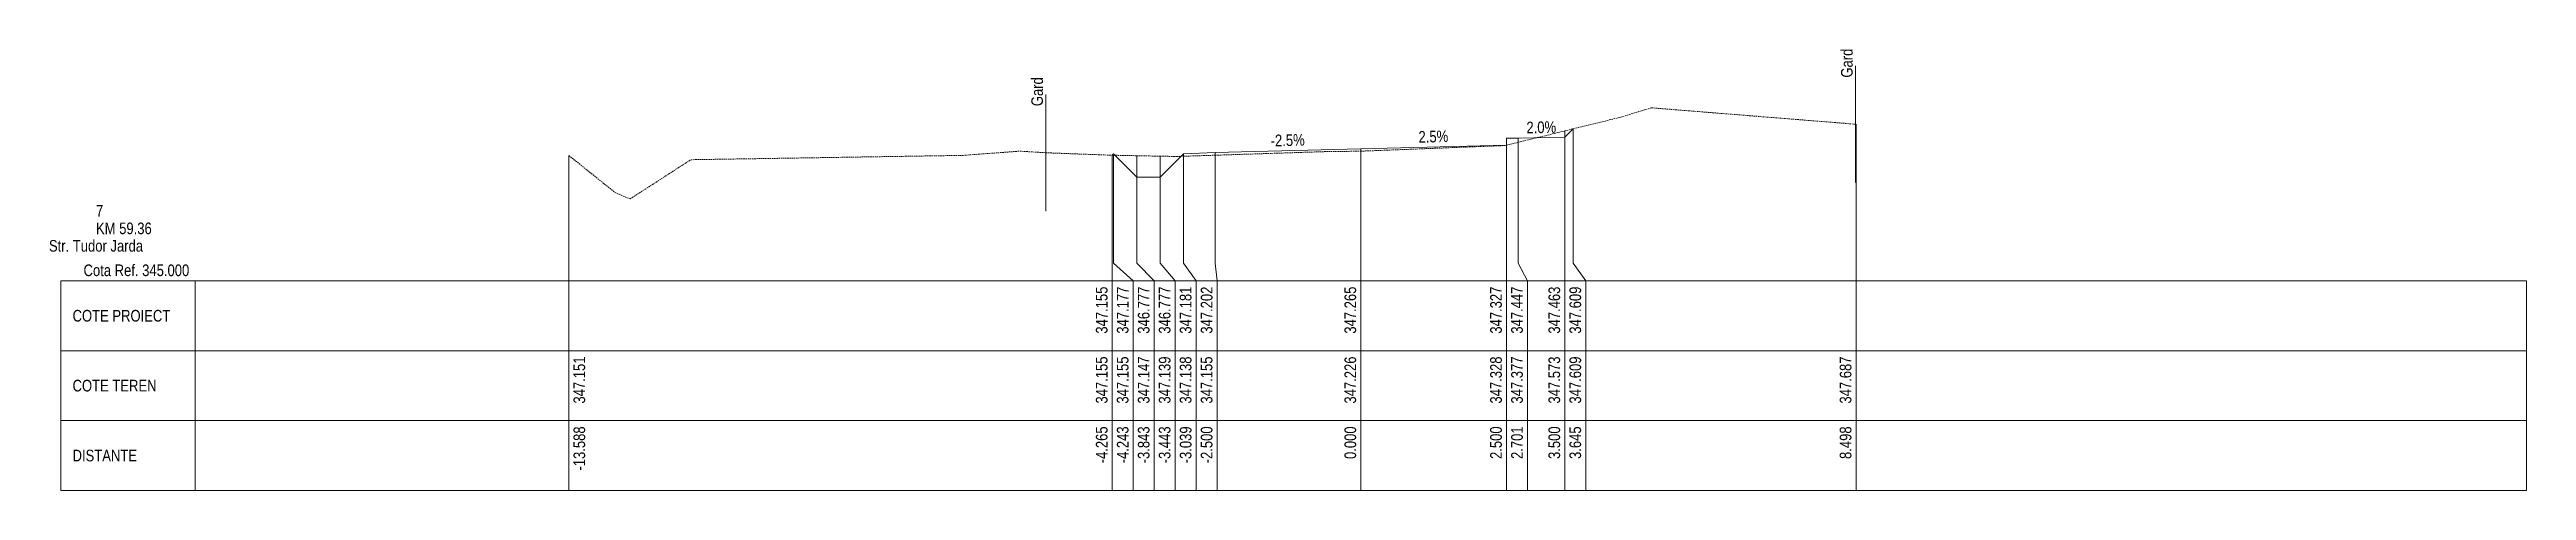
# Paper-space layout 'Str. Tudor Jarda-XS-1' of a CAD drawing. Extents: x 5 to 860, y 10 to 5944.
# Drawn here: x 5 to 430, y 586 to 661.7 of the extents above; entities that cross this region are included whole.
import ezdxf
from ezdxf.enums import TextEntityAlignment as Align

# ---------------------------------------------------------------- set-up
doc = ezdxf.new("R2010")
doc.units = 0
doc.linetypes.add('DASHED2', pattern=[0.375, 0.25, -0.125])
doc.layers.add('ARD-No Plot', color=1, linetype='Continuous', lineweight=0, plot=False)
for name, color, linetype, lineweight in [('DESIGN-TEXT', 7, 'Continuous', 0), ('EXISTING-TEXT', 7, 'Continuous', 0), ('LINES', 7, 'Continuous', 0), ('Text', 7, 'Continuous', 0), ('X-RL', 7, 'Continuous', 0), ('XPLOT-DESIGN', 5, 'Continuous', 0), ('XPLOT-EXISTING', 3, 'DASHED2', 0), ('XPLOT-GRADE', 7, 'Continuous', 0), ('XPLOT-KM', 7, 'Continuous', 0), ('XPLOT-TITLE', 7, 'Continuous', 0)]:
    doc.layers.add(name, color=color, linetype=linetype, lineweight=lineweight)
doc.styles.add('Arial', font='arial.ttf', dxfattribs={"width": 0.8})

psp = doc.layouts.new('Str. Tudor Jarda-XS-1')

# ---------------------------------------------------------------- texts
at = {"layer": 'ARD-No Plot', "style": 'Arial', "width": 0.8}
psp.add_text('Str. Tudor Jarda', height=2, dxfattribs=at).set_placement((13, 627), align=Align.CENTER)
at = {"layer": 'DESIGN-TEXT', "style": 'Arial', "width": 0.8}
for s, p in [('347.155', (186.55, 621)), ('347.177', (190.15, 621)), ('346.777', (193.75, 621)), ('346.777', (197.35, 621)), ('347.181', (200.95, 621)), ('347.202', (204.55, 621)), ('347.265', (229.2, 621)), ('347.327', (254.2, 621)), ('347.447', (257.8, 621)), ('347.463', (264.2, 621)), ('347.609', (267.8, 621))]:
    psp.add_text(s, height=2, rotation=90, dxfattribs=at).set_placement(p, align=Align.RIGHT)
at = {"layer": 'EXISTING-TEXT', "style": 'Arial', "width": 0.8}
for s, p in [('347.151', (96.923, 609)), ('347.155', (186.55, 609)), ('347.155', (190.15, 609)), ('347.147', (193.75, 609)), ('347.139', (197.35, 609)), ('347.138', (200.95, 609)), ('347.155', (204.55, 609)), ('347.226', (229.2, 609)), ('347.226', (229.2, 609)), ('347.328', (254.2, 609)), ('347.377', (257.8, 609)), ('347.573', (264.2, 609)), ('347.609', (267.8, 609)), ('347.687', (314.177, 609))]:
    psp.add_text(s, height=2, rotation=90, dxfattribs=at).set_placement(p, align=Align.RIGHT)
at = {"layer": 'Text', "style": 'Arial', "width": 0.8}
for p in [(314.397, 656.876), (175.475, 651.973)]:
    psp.add_text('Gard', height=2, rotation=90, dxfattribs=at).set_placement(p)
for s, p in [('-13.588', (96.923, 597)), ('-13.588', (96.923, 597)), ('-4.265', (186.55, 597)), ('-4.265', (186.55, 597)), ('-4.265', (186.55, 597)), ('-4.243', (190.15, 597)), ('-4.243', (190.15, 597)), ('-4.243', (190.15, 597)), ('-3.843', (193.75, 597)), ('-3.843', (193.75, 597)), ('-3.843', (193.75, 597)), ('-3.443', (197.35, 597)), ('-3.443', (197.35, 597)), ('-3.443', (197.35, 597)), ('-3.039', (200.95, 597)), ('-3.039', (200.95, 597)), ('-3.039', (200.95, 597)), ('-2.500', (204.55, 597)), ('-2.500', (204.55, 597)), ('-2.500', (204.55, 597)), ('0.000', (229.2, 597)), ('0.000', (229.2, 597)), ('0.000', (229.2, 597)), ('2.500', (254.2, 597)), ('2.500', (254.2, 597)), ('2.500', (254.2, 597)), ('2.701', (257.8, 597)), ('2.701', (257.8, 597)), ('2.701', (257.8, 597)), ('3.500', (264.2, 597)), ('3.500', (264.2, 597)), ('3.500', (264.2, 597)), ('3.645', (267.8, 597)), ('3.645', (267.8, 597)), ('3.645', (267.8, 597)), ('8.498', (314.177, 597)), ('8.498', (314.177, 597))]:
    psp.add_text(s, height=2, rotation=90, dxfattribs=at).set_placement(p, align=Align.RIGHT)
at = {"layer": 'X-RL', "style": 'Arial', "width": 0.8}
psp.add_text('Cota Ref. 345.000', height=2, dxfattribs=at).set_placement((29, 622.8), align=Align.RIGHT)
at = {"layer": 'XPLOT-GRADE', "style": 'Arial', "width": 0.8}
for s, rotation, p in [('-2.5%', 1.4321, (217.48, 645.135)), ('2.5%', 1.4321, (242.48, 645.76)), ('2.0%', 1.14576, (260.989, 647.353))]:
    psp.add_text(s, height=2, rotation=rotation, dxfattribs=at).set_placement(p, align=Align.CENTER)
at = {"layer": 'XPLOT-KM', "style": 'Arial', "width": 0.8}
for s, p in [('7', (13, 633)), ('KM 59.36', (13, 630))]:
    psp.add_text(s, height=2, dxfattribs=at).set_placement(p)
at = {"layer": 'XPLOT-TITLE', "style": 'Arial', "width": 0.8}
for s, p in [('COTE PROIECT', (8.982, 615)), ('COTE TEREN', (8.982, 603)), ('DISTANTE', (8.982, 591))]:
    psp.add_text(s, height=2, dxfattribs=at).set_placement(p)

# ---------------------------------------------------------------- linework, layer by layer
at = {"layer": 'LINES'}
for p, q in [((314.897, 658.876), (314.897, 638.876)), ((175.975, 653.973), (175.975, 633.973)), ((257.01, 625), (257.01, 646.473)), ((257.01, 625), (257.01, 646.473)), ((257.01, 625), (257.01, 646.473)), ((265, 625), (265, 647.73)), ((265, 625), (265, 647.73)), ((265, 625), (265, 647.73)), ((266.454, 625), (266.454, 648.087)), ((266.454, 625), (266.454, 648.087)), ((266.454, 625), (266.454, 648.087)), ((314.977, 625), (314.977, 648.87)), ((314.977, 625), (314.977, 648.87)), ((94.123, 625), (94.123, 643.515)), ((94.123, 625), (94.123, 643.515)), ((187.35, 625), (187.35, 643.551)), ((187.35, 625), (187.35, 643.551)), ((187.35, 625), (187.35, 643.551)), ((187.57, 625), (187.57, 643.771)), ((187.57, 625), (187.57, 643.771)), ((187.57, 625), (187.57, 643.771)), ((191.57, 625), (191.57, 643.469)), ((191.57, 625), (191.57, 643.469)), ((191.57, 625), (191.57, 643.469)), ((195.57, 625), (195.57, 643.391)), ((195.57, 625), (195.57, 643.391)), ((195.57, 625), (195.57, 643.391)), ((199.606, 625), (199.606, 643.807)), ((199.606, 625), (199.606, 643.807)), ((199.606, 625), (199.606, 643.807)), ((205, 625), (205, 644.023)), ((205, 625), (205, 644.023)), ((205, 625), (205, 644.023)), ((230, 625), (230, 644.648)), ((230, 625), (230, 644.648)), ((230, 625), (230, 644.648)), ((255, 625), (255, 645.279)), ((255, 625), (255, 645.279)), ((255, 625), (255, 645.279)), ((94.123, 622), (94.123, 625)), ((94.123, 622), (94.123, 625)), ((187.35, 622), (187.35, 625)), ((187.35, 622), (187.35, 625)), ((187.35, 622), (187.35, 625)), ((190.95, 622), (187.57, 625)), ((190.95, 622), (187.57, 625)), ((190.95, 622), (187.57, 625)), ((194.55, 622), (191.57, 625)), ((194.55, 622), (191.57, 625)), ((194.55, 622), (191.57, 625)), ((198.15, 622), (195.57, 625)), ((198.15, 622), (195.57, 625)), ((198.15, 622), (195.57, 625)), ((201.75, 622), (199.606, 625)), ((201.75, 622), (199.606, 625)), ((201.75, 622), (199.606, 625)), ((205.35, 622), (205, 625)), ((205.35, 622), (205, 625)), ((205.35, 622), (205, 625)), ((230, 622), (230, 625)), ((230, 622), (230, 625)), ((230, 622), (230, 625)), ((255, 622), (255, 625)), ((255, 622), (255, 625)), ((255, 622), (255, 625)), ((258.6, 622), (257.01, 625)), ((258.6, 622), (257.01, 625)), ((258.6, 622), (257.01, 625)), ((265, 622), (265, 625)), ((265, 622), (265, 625)), ((265, 622), (265, 625)), ((268.6, 622), (266.454, 625)), ((268.6, 622), (266.454, 625)), ((268.6, 622), (266.454, 625)), ((314.977, 622), (314.977, 625)), ((314.977, 622), (314.977, 625)), ((6.982, 610), (6.982, 622)), ((6.982, 622), (30, 622)), ((30, 586), (30, 622)), ((30, 622), (430, 622)), ((94.123, 586), (94.123, 622)), ((94.123, 586), (94.123, 622)), ((187.35, 586), (187.35, 622)), ((187.35, 586), (187.35, 622)), ((187.35, 586), (187.35, 622)), ((190.95, 586), (190.95, 622)), ((190.95, 586), (190.95, 622)), ((190.95, 586), (190.95, 622)), ((194.55, 586), (194.55, 622)), ((194.55, 586), (194.55, 622)), ((194.55, 586), (194.55, 622)), ((198.15, 586), (198.15, 622)), ((198.15, 586), (198.15, 622)), ((198.15, 586), (198.15, 622)), ((201.75, 586), (201.75, 622)), ((201.75, 586), (201.75, 622)), ((201.75, 586), (201.75, 622)), ((205.35, 586), (205.35, 622)), ((205.35, 586), (205.35, 622)), ((205.35, 586), (205.35, 622)), ((230, 586), (230, 622)), ((230, 586), (230, 622)), ((230, 586), (230, 622)), ((255, 586), (255, 622)), ((255, 586), (255, 622)), ((255, 586), (255, 622)), ((258.6, 586), (258.6, 622)), ((258.6, 586), (258.6, 622)), ((258.6, 586), (258.6, 622)), ((265, 586), (265, 622)), ((265, 586), (265, 622)), ((265, 586), (265, 622)), ((268.6, 586), (268.6, 622)), ((268.6, 586), (268.6, 622)), ((268.6, 586), (268.6, 622)), ((314.977, 586), (314.977, 622)), ((314.977, 586), (314.977, 622)), ((430, 586), (430, 622)), ((6.982, 598), (6.982, 610)), ((6.982, 610), (30, 610)), ((30, 610), (6.982, 610)), ((30, 610), (430, 610)), ((6.982, 586), (6.982, 598)), ((6.982, 598), (30, 598)), ((30, 598), (6.982, 598)), ((30, 598), (430, 598)), ((30, 586), (6.982, 586)), ((30, 586), (430, 586))]:
    psp.add_line(p, q, dxfattribs=at)
at = {"layer": 'XPLOT-DESIGN'}
for p, q in [((255, 645.273), (255.01, 646.473)), ((255.01, 646.473), (257.01, 646.473)), ((257.01, 646.473), (265, 646.633)), ((265, 646.633), (266.454, 648.087)), ((187.35, 643.551), (187.57, 643.771)), ((187.57, 643.771), (191.57, 639.771)), ((195.57, 639.771), (199.606, 643.807)), ((199.606, 643.807), (205, 644.023)), ((205, 644.023), (230, 644.648)), ((230, 644.648), (255, 645.273)), ((191.57, 639.771), (195.57, 639.771))]:
    psp.add_line(p, q, dxfattribs=at)
at = {"layer": 'XPLOT-EXISTING'}
for p, q in [((274.622, 650.089), (279.84, 651.693)), ((279.84, 651.693), (314.977, 648.87)), ((257.01, 645.772), (265, 647.73)), ((265, 647.73), (266.454, 648.087)), ((266.454, 648.087), (274.622, 650.089)), ((94.123, 643.515), (102.079, 637.138)), ((104.634, 636.048), (115.06, 642.785)), ((115.06, 642.785), (129.352, 643.009)), ((129.352, 643.009), (161.753, 643.527)), ((161.753, 643.527), (171.492, 644.252)), ((171.492, 644.252), (175.975, 643.973)), ((175.975, 643.973), (187.242, 643.553)), ((187.242, 643.553), (187.35, 643.551)), ((187.35, 643.551), (187.57, 643.547)), ((187.57, 643.547), (191.57, 643.469)), ((191.57, 643.469), (195.57, 643.391)), ((195.57, 643.391), (198.371, 643.337)), ((198.371, 643.337), (199.606, 643.377)), ((199.606, 643.377), (205, 643.553)), ((205, 643.553), (225.238, 644.214)), ((225.238, 644.214), (229.126, 644.225)), ((229.126, 644.225), (230, 644.255)), ((230, 644.255), (232.503, 644.343)), ((230, 644.255), (230, 644.255)), ((232.503, 644.343), (254.733, 645.213)), ((254.733, 645.213), (255, 645.279)), ((255, 645.279), (257.01, 645.772)), ((102.079, 637.138), (104.634, 636.048))]:
    psp.add_line(p, q, dxfattribs=at)

psp.set_redraw_order([(e.dxf.handle, doc.entitydb.next_handle()) for e in psp.query("TEXT MTEXT ATTDEF DIMENSION ARC_DIMENSION")])  # texts and dimensions are drawn at this point

doc.saveas('drawing.dxf')
